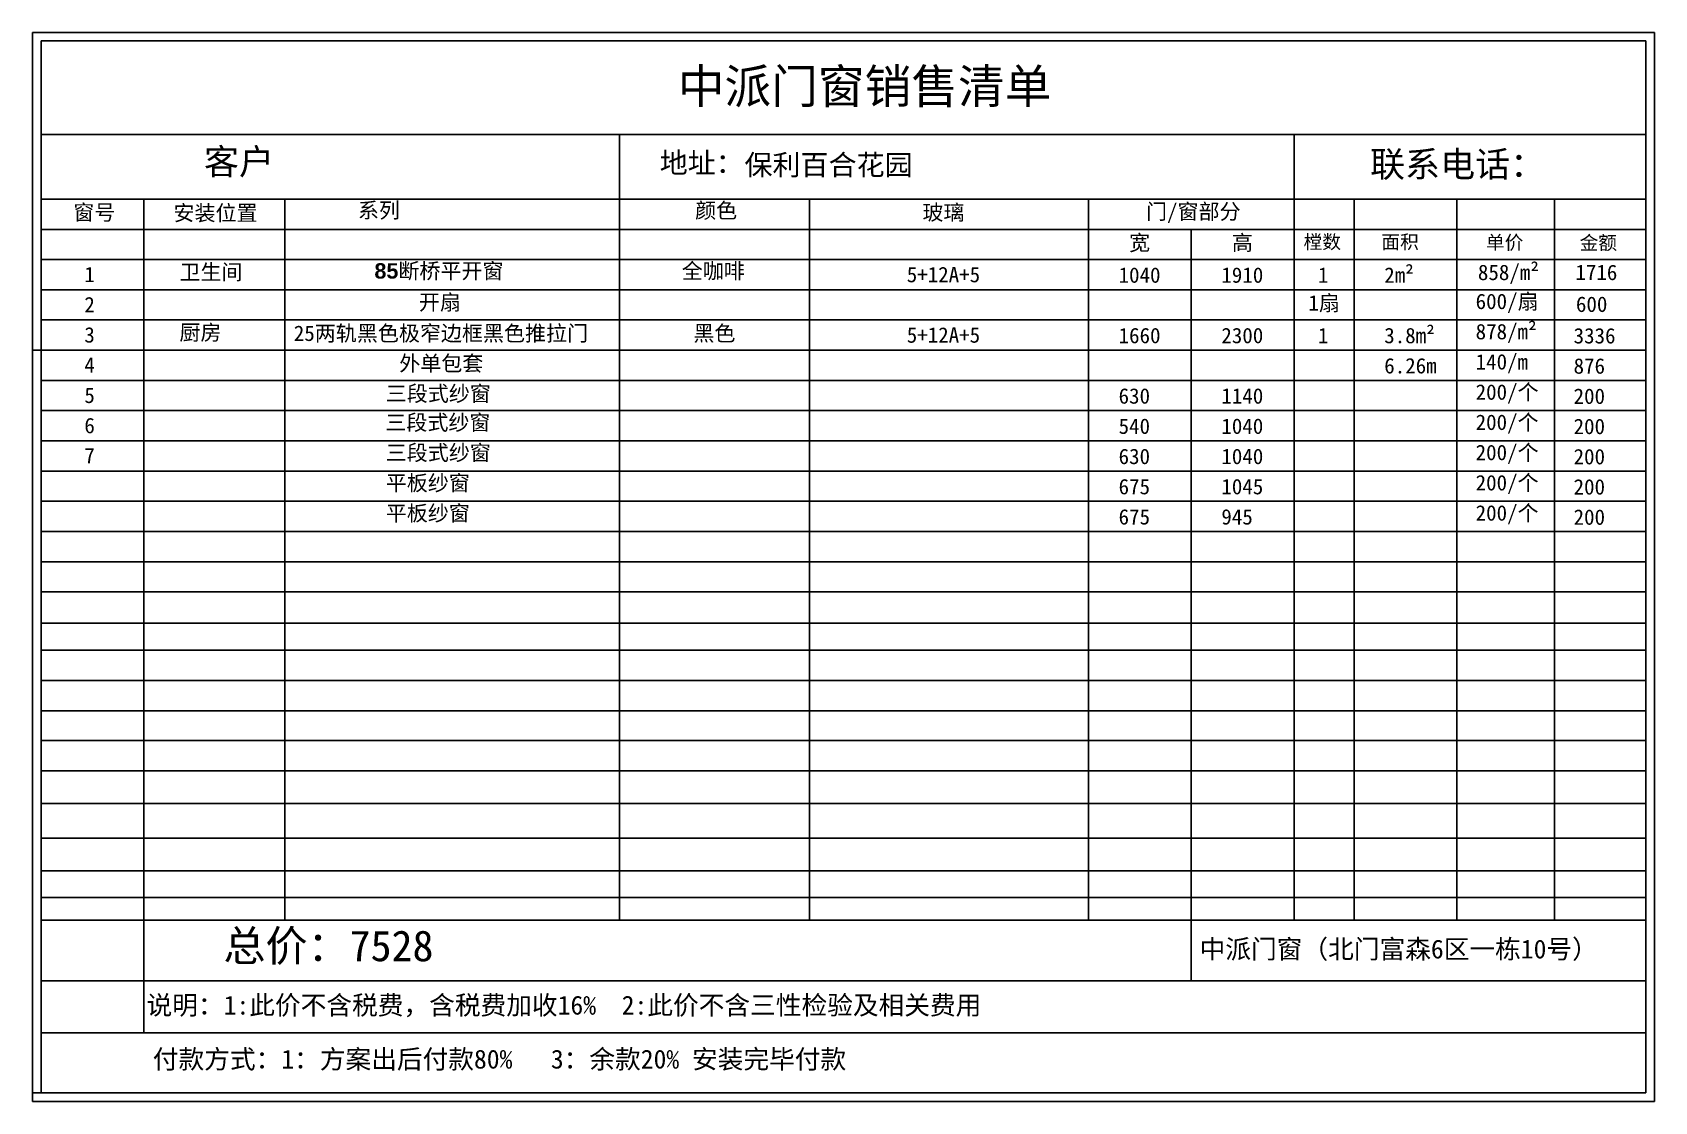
# Model space of a CAD drawing. Header units: inches. Extents: x -138455 to 599497, y -747149 to 13167.
# Drawn here: x 226484 to 235956, y -307217 to -300973 of the extents above; entities that cross this region are included whole.
import ezdxf

# ---------------------------------------------------------------- set-up
doc = ezdxf.new("R2010")
doc.units = ezdxf.units.IN
doc.header["$MEASUREMENT"] = 0
doc.layers.add('0 @ 1', color=7, linetype='Continuous')
doc.styles.add('Annotative', font='arialbd.ttf')

msp = doc.modelspace()

# ---------------------------------------------------------------- texts
at = {"layer": '0 @ 1', "style": 'Annotative'}
msp.add_text('保利百合花园', height=120, dxfattribs=at).set_placement((230642.1, -301806.9))
at = {"layer": '0 @ 1', "attachment_point": 1, "style": 'Annotative'}
for s, width, insert, char_height in [('{\\fSimSun|b1|i0|c134|p2;中派门窗销售清单}', 2802.276, (230252.4, -301187.6), 200), ('{\\fSimSun|b1|i0|c134|p2;客户}', 485.592, (227485.9, -301652.8), 150), ('{\\fSimSun|b1|i0|c134|p2;地址：}', 3483.473, (230147.2, -301674.4), 120), ('{\\fSimSun|b1|i0|c134|p2;联系电话：}', 1409.924, (234294.8, -301667.7), 150), ('{\\fSimSun|b1|i0|c134|p2;系列}', 485.592, (228385, -301966.8), 90), ('{\\fSimSun|b1|i0|c134|p2;颜色}', 485.592, (230353.8, -301967.8), 90), ('{\\fSimSun|b1|i0|c134|p2;门/窗部分}', 603.897, (232986.7, -301974.1), 90), ('{\\fSimSun|b1|i0|c134|p2;窗号}', 485.592, (226723.2, -301979.3), 90), ('{\\fSimSun|b1|i0|c134|p2;安装位置}', 706.927, (227308.1, -301982.5), 90), ('{\\fSimSun|b1|i0|c134|p2;玻璃}', 485.592, (231681.4, -301979.5), 90), ('{\\fSimSun|b1|i0|c134|p2;宽 }', 603.897, (232887.9, -302156.2), 90), ('{\\fSimSun|b1|i0|c134|p2;高 }', 603.897, (233487.9, -302156.2), 90), ('{\\fSimSun|b1|i0|c134|p2;樘数}', 603.897, (233906.7, -302156.4), 80), ('{\\fSimSun|b1|i0|c134|p2;面积}', 603.897, (234361.1, -302156.4), 80), ('{\\fSimSun|b1|i0|c134|p2;单价}', 603.897, (234972.1, -302160.1), 80), ('{\\fSimSun|b1|i0|c134|p2;金额}', 603.897, (235519, -302161.6), 80), ('{\\fSimSun|b1|i0|c134|p2;卫生间}', 1533.976, (227342.8, -302327.4), 90), ('85{\\fSimSun|b1|i0|c134|p2;断桥平开窗}', 997.546, (228481.4, -302320.9), 90), ('{\\fSimSun|b1|i0|c134|p2;全咖啡}', 997.546, (230275.5, -302320.9), 90), ('{\\fSimSun|b1|i0|c134|p2;2m²}', 997.546, (234377.8, -302345.3), 90), ('{\\fSimSun|b1|i0|c134|p2;858/m²}', 997.546, (234924.8, -302329.6), 90), ('{\\fSimSun|b1|i0|c134|p2;1716}', 997.546, (235494.1, -302329.6), 90), ('{\\fSimSun|b1|i0|c134|p2;1}', 485.592, (226787.5, -302341.6), 90), ('{\\fSimSun|b1|i0|c134|p2;5+12A+5}', 997.546, (231589.7, -302342.3), 90), ('{\\fSimSun|b1|i0|c134|p2;1040}', 997.546, (232826.7, -302345.3), 90), ('{\\fSimSun|b1|i0|c134|p2;1910}', 997.546, (233426.7, -302345.3), 90), ('{\\fSimSun|b1|i0|c134|p2;1}', 997.546, (233990.6, -302345.3), 90), ('{\\fSimSun|b1|i0|c134|p2;2}', 485.592, (226787.5, -302518), 90), ('{\\fSimSun|b1|i0|c134|p2;开扇}', 1533.976, (228740.9, -302503.9), 90), ('{\\fSimSun|b1|i0|c134|p2;1扇}', 997.546, (233934.8, -302507.9), 90), ('{\\fSimSun|b1|i0|c134|p2;600/扇}', 997.546, (234911.5, -302499), 90), ('{\\fSimSun|b1|i0|c134|p2;600}', 997.546, (235497.3, -302515.5), 90), ('{\\fSimSun|b1|i0|c134|p2;3}', 485.592, (226787.5, -302694.5), 90), ('{\\fSimSun|b1|i0|c134|p2;厨房}', 1533.976, (227342.8, -302680.3), 90), ('{\\fSimSun|b1|i0|c134|p2;25两轨黑色极窄边框黑色推拉门}', 2168.992, (228010.6, -302685.1), 90), ('{\\fSimSun|b1|i0|c134|p2;黑色}', 997.546, (230343.7, -302685.2), 90), ('{\\fSimSun|b1|i0|c134|p2;5+12A+5}', 997.546, (231589.7, -302695.3), 90), ('{\\fSimSun|b1|i0|c134|p2;1660}', 997.546, (232826.7, -302698.3), 90), ('{\\fSimSun|b1|i0|c134|p2;2300}', 997.546, (233426.7, -302698.3), 90), ('{\\fSimSun|b1|i0|c134|p2;1}', 997.546, (233990.6, -302698.3), 90), ('{\\fSimSun|b1|i0|c134|p2;3.8m²}', 997.546, (234377.8, -302698.3), 90), ('{\\fSimSun|b1|i0|c134|p2;878/m²}', 997.546, (234911.5, -302675.4), 90), ('{\\fSimSun|b1|i0|c134|p2;3336}', 997.546, (235483.5, -302699.7), 90), ('{\\fSimSun|b1|i0|c134|p2;4}', 485.592, (226787.5, -302871), 90), ('{\\fSimSun|b1|i0|c134|p2;外单包套}', 1533.976, (228626.4, -302860.8), 90), ('{\\fSimSun|b1|i0|c134|p2;6.26m}', 997.546, (234377.8, -302874.7), 90), ('{\\fSimSun|b1|i0|c134|p2;140/m}', 997.546, (234911.5, -302851.9), 90), ('{\\fSimSun|b1|i0|c134|p2;876}', 997.546, (235483.5, -302876.2), 90), ('{\\fSimSun|b1|i0|c134|p2;5}', 485.592, (226787.5, -303047.5), 90), ('{\\fSimSun|b1|i0|c134|p2;三段式纱窗}', 1533.976, (228547.6, -303037.3), 90), ('{\\fSimSun|b1|i0|c134|p2;630}', 997.546, (232826.7, -303051.2), 90), ('{\\fSimSun|b1|i0|c134|p2;1140}', 997.546, (233426.7, -303051.2), 90), ('{\\fSimSun|b1|i0|c134|p2;200/个}', 997.546, (234911.5, -303028.4), 90), ('{\\fSimSun|b1|i0|c134|p2;200}', 997.546, (235483.5, -303052.7), 90), ('{\\fSimSun|b1|i0|c134|p2;三段式纱窗}', 1533.976, (228545, -303206.2), 90), ('{\\fSimSun|b1|i0|c134|p2;200/个}', 997.546, (234911.5, -303204.8), 90), ('{\\fSimSun|b1|i0|c134|p2;6}', 485.592, (226787.5, -303223.9), 90), ('{\\fSimSun|b1|i0|c134|p2;540}', 997.546, (232826.7, -303227.7), 90), ('{\\fSimSun|b1|i0|c134|p2;1040}', 997.546, (233426.7, -303227.7), 90), ('{\\fSimSun|b1|i0|c134|p2;200}', 997.546, (235483.5, -303229.1), 90), ('{\\fSimSun|b1|i0|c134|p2;三段式纱窗}', 1533.976, (228547.6, -303382.7), 90), ('{\\fSimSun|b1|i0|c134|p2;200/个}', 997.546, (234911.5, -303381.3), 90), ('{\\fSimSun|b1|i0|c134|p2;7}', 485.592, (226787.5, -303400.4), 90), ('{\\fSimSun|b1|i0|c134|p2;630}', 997.546, (232826.7, -303404.2), 90), ('{\\fSimSun|b1|i0|c134|p2;1040}', 997.546, (233426.7, -303404.2), 90), ('{\\fSimSun|b1|i0|c134|p2;200}', 997.546, (235483.5, -303405.6), 90), ('{\\fSimSun|b1|i0|c134|p2;平板纱窗}', 1533.976, (228547.6, -303559.2), 90), ('{\\fSimSun|b1|i0|c134|p2;200/个}', 997.546, (234911.5, -303557.8), 90), ('{\\fSimSun|b1|i0|c134|p2;675}', 997.546, (232826.7, -303580.6), 90), ('{\\fSimSun|b1|i0|c134|p2;1045}', 997.546, (233426.7, -303580.6), 90), ('{\\fSimSun|b1|i0|c134|p2;200}', 997.546, (235483.5, -303582.1), 90), ('{\\fSimSun|b1|i0|c134|p2;平板纱窗}', 1533.976, (228547.6, -303735.6), 90), ('{\\fSimSun|b1|i0|c134|p2;675}', 997.546, (232826.7, -303757.1), 90), ('{\\fSimSun|b1|i0|c134|p2;945}', 997.546, (233426.7, -303757.1), 90), ('{\\fSimSun|b1|i0|c134|p2;200/个}', 997.546, (234911.5, -303734.3), 90), ('{\\fSimSun|b1|i0|c134|p2;200}', 997.546, (235483.5, -303758.6), 90), ('{\\fSimSun|b1|i0|c134|p2;总价：7528}', 2957.882, (227599.8, -306217.2), 180), ('{\\fSimSun|b1|i0|c134|p2;中派门窗（北门富森6区一栋10号）}', 2734.804, (233300, -306271.1), 110), ('{\\fSimSun|b1|i0|c134|p2;说明：1:此价不含税费，含税费加收16%  2:此价不含三性检验及相关费用}', 6113.097, (227150.8, -306598.9), 110), ('{\\fSimSun|b1|i0|c134|p2;付款方式：1：方案出后付款80%   3：余款20% 安装完毕付款}', 6510.182, (227187.3, -306914), 110)]:
    msp.add_mtext_dynamic_manual_height_columns(s, width=width, gutter_width=903.5, heights=[0], dxfattribs=dict(at, insert=insert, char_height=char_height))

# ---------------------------------------------------------------- linework, layer by layer
for p, q in [((235956.3, -300973.3), (226484.5, -300973.3)), ((226484.5, -300973.3), (226484.5, -307216.8)), ((235956.3, -300973.3), (235956.3, -307216.8)), ((235906.3, -301023.3), (226534.5, -301023.3)), ((226534.5, -301023.3), (226534.5, -307166.8)), ((235906.3, -301023.3), (235906.3, -307166.8)), ((235906.3, -301569.7), (226534.5, -301569.7)), ((229912.9, -301569.7), (229912.9, -304934.7)), ((233851.3, -301569.7), (233851.3, -306158.3)), ((226534.5, -301946.7), (235906.3, -301946.7)), ((227134.5, -301946.7), (227134.5, -304240.8)), ((227958.9, -301946.7), (227958.9, -306158.3)), ((231022.8, -301946.7), (231022.8, -306158.3)), ((232651.3, -301946.7), (232651.3, -306158.3)), ((234202.4, -301946.7), (234202.4, -306158.3)), ((234802.4, -301946.7), (234802.4, -303534.9)), ((235371.7, -301946.7), (235371.7, -306158.3)), ((226534.5, -302123.2), (235906.3, -302123.2)), ((233251.3, -302123.2), (233251.3, -306158.3)), ((226534.5, -302299.6), (235906.3, -302299.6)), ((226534.5, -302476.1), (235906.3, -302476.1)), ((226534.5, -302652.6), (235906.3, -302652.6)), ((226484.5, -302829.1), (235906.3, -302829.1)), ((226534.5, -303005.5), (235906.3, -303005.5)), ((226534.5, -303182), (235906.3, -303182)), ((226534.5, -303358.5), (235906.3, -303358.5)), ((226534.5, -303534.9), (235906.3, -303534.9)), ((234802.4, -303534.9), (234802.4, -306158.3)), ((226534.5, -303711.4), (235906.3, -303711.4)), ((226534.5, -303887.9), (235906.3, -303887.9)), ((226534.5, -304064.3), (235906.3, -304064.3)), ((226534.5, -304240.8), (235906.3, -304240.8)), ((227134.5, -304240.8), (227134.5, -306814.8)), ((226534.5, -304422.6), (235906.3, -304422.6)), ((226534.5, -304581.7), (235906.3, -304581.7)), ((226534.5, -304758.2), (235906.3, -304758.2)), ((226534.5, -304934.7), (235906.3, -304934.7)), ((226534.5, -304934.7), (235906.3, -304934.7)), ((229912.9, -304934.7), (229912.9, -306158.3)), ((226534.5, -305108.1), (235906.3, -305108.1)), ((226534.5, -305286.4), (235906.3, -305286.4)), ((226534.5, -305477), (235906.3, -305477)), ((226534.5, -305678.8), (235906.3, -305678.8)), ((226534.5, -305869.5), (235906.3, -305869.5)), ((226534.5, -306025.3), (235906.3, -306025.3)), ((226534.5, -306158.3), (235906.3, -306158.3)), ((233251.3, -306158.3), (233251.3, -306511.2)), ((226534.5, -306511.2), (235906.3, -306511.2)), ((226534.5, -306814.8), (235906.3, -306814.8)), ((226484.5, -307166.8), (235906.3, -307166.8)), ((226484.5, -307216.8), (235956.3, -307216.8))]:
    msp.add_line(p, q)

msp.set_redraw_order([(e.dxf.handle, doc.entitydb.next_handle()) for e in msp.query("TEXT MTEXT ATTDEF DIMENSION ARC_DIMENSION")])  # texts and dimensions are drawn at this point

doc.saveas('drawing.dxf')
